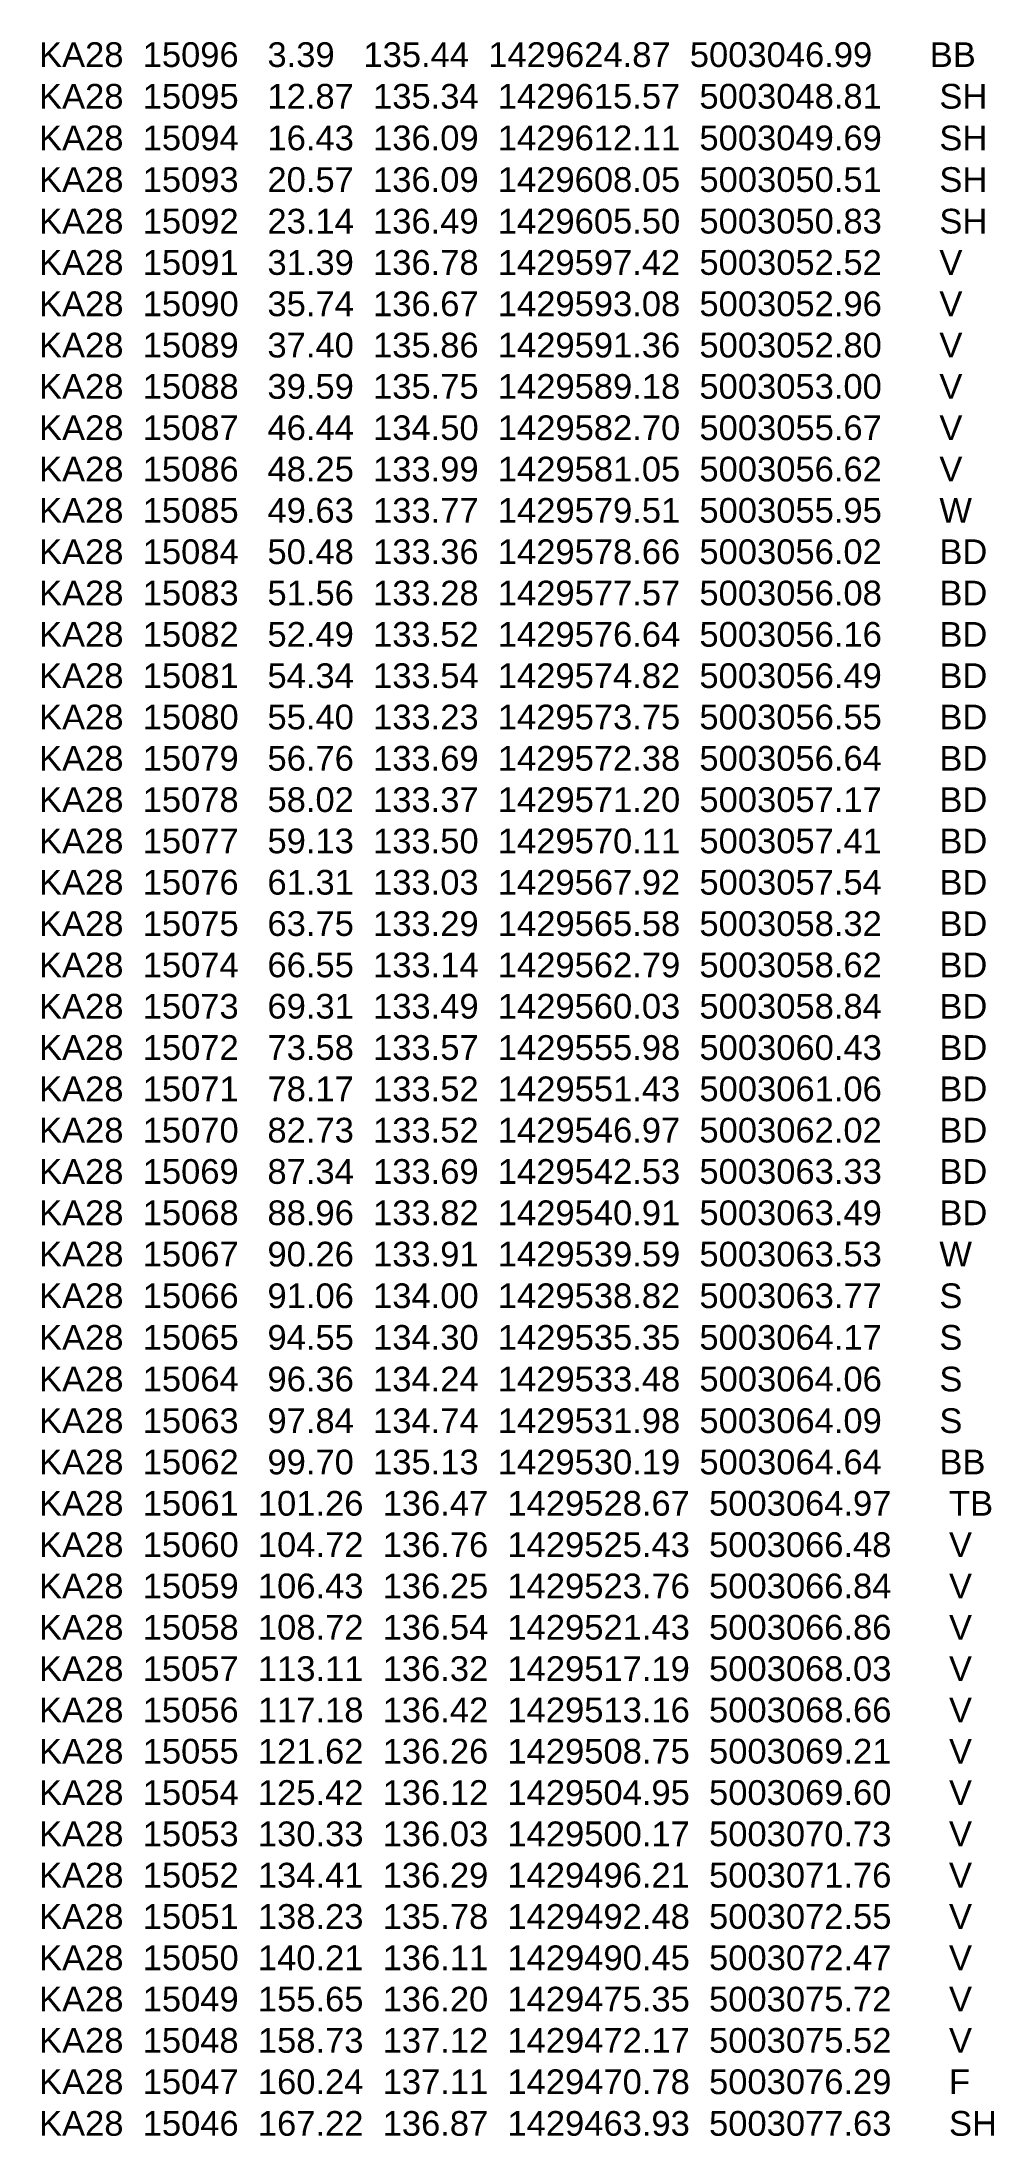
# Model space of a CAD drawing. Header units: millimetres. Extents: x -4102225 to 9709333, y -15023097 to 2258209.
# Drawn here: x 562918 to 582182, y 452886 to 495228 of the extents above; entities that cross this region are included whole.
import ezdxf

# ---------------------------------------------------------------- set-up
doc = ezdxf.new("R2010")
doc.units = ezdxf.units.MM
doc.layers.get('0').update_dxf_attribs({"lineweight": 0})
doc.styles.get("Standard").update_dxf_attribs({"font": 'arial.ttf'})

msp = doc.modelspace()

# ---------------------------------------------------------------- texts
at = {"color": 32, "true_color": 0xcd6928}
for s, p in [('KA28  15096   3.39   135.44  1429624.87  5003046.99      BB', (562860.953, 494720.542)), ('KA28  15095   12.87  135.34  1429615.57  5003048.81      SH', (562860.953, 493878.682)), ('KA28  15094   16.43  136.09  1429612.11  5003049.69      SH', (562860.953, 493036.822)), ('KA28  15093   20.57  136.09  1429608.05  5003050.51      SH', (562860.953, 492194.962)), ('KA28  15092   23.14  136.49  1429605.50  5003050.83      SH', (562860.953, 491353.102)), ('KA28  15091   31.39  136.78  1429597.42  5003052.52      V', (562860.953, 490517.722)), ('KA28  15090   35.74  136.67  1429593.08  5003052.96      V', (562860.953, 489682.343)), ('KA28  15089   37.40  135.86  1429591.36  5003052.80      V', (562860.953, 488846.963)), ('KA28  15088   39.59  135.75  1429589.18  5003053.00      V', (562860.953, 488011.583)), ('KA28  15087   46.44  134.50  1429582.70  5003055.67      V', (562860.953, 487176.203)), ('KA28  15086   48.25  133.99  1429581.05  5003056.62      V', (562860.953, 486340.824)), ('KA28  15085   49.63  133.77  1429579.51  5003055.95      W', (562860.953, 485505.444)), ('KA28  15084   50.48  133.36  1429578.66  5003056.02      BD', (562860.953, 484670.064)), ('KA28  15083   51.56  133.28  1429577.57  5003056.08      BD', (562860.953, 483834.685)), ('KA28  15082   52.49  133.52  1429576.64  5003056.16      BD', (562860.953, 482999.305)), ('KA28  15081   54.34  133.54  1429574.82  5003056.49      BD', (562860.953, 482163.925)), ('KA28  15080   55.40  133.23  1429573.75  5003056.55      BD', (562860.953, 481328.545)), ('KA28  15079   56.76  133.69  1429572.38  5003056.64      BD', (562860.953, 480493.166)), ('KA28  15078   58.02  133.37  1429571.20  5003057.17      BD', (562860.953, 479657.786)), ('KA28  15077   59.13  133.50  1429570.11  5003057.41      BD', (562860.953, 478822.406)), ('KA28  15076   61.31  133.03  1429567.92  5003057.54      BD', (562860.953, 477987.027)), ('KA28  15075   63.75  133.29  1429565.58  5003058.32      BD', (562860.953, 477151.647)), ('KA28  15074   66.55  133.14  1429562.79  5003058.62      BD', (562860.953, 476316.267)), ('KA28  15073   69.31  133.49  1429560.03  5003058.84      BD', (562860.953, 475480.887)), ('KA28  15072   73.58  133.57  1429555.98  5003060.43      BD', (562860.953, 474645.508)), ('KA28  15071   78.17  133.52  1429551.43  5003061.06      BD', (562860.953, 473810.128)), ('KA28  15070   82.73  133.52  1429546.97  5003062.02      BD', (562860.953, 472974.748)), ('KA28  15069   87.34  133.69  1429542.53  5003063.33      BD', (562860.953, 472139.369)), ('KA28  15068   88.96  133.82  1429540.91  5003063.49      BD', (562860.953, 471303.989)), ('KA28  15067   90.26  133.91  1429539.59  5003063.53      W', (562860.953, 470468.609)), ('KA28  15066   91.06  134.00  1429538.82  5003063.77      S', (562860.953, 469626.749)), ('KA28  15065   94.55  134.30  1429535.35  5003064.17      S', (562860.953, 468784.889)), ('KA28  15064   96.36  134.24  1429533.48  5003064.06      S', (562860.953, 467943.029)), ('KA28  15063   97.84  134.74  1429531.98  5003064.09      S', (562860.953, 467101.169)), ('KA28  15062   99.70  135.13  1429530.19  5003064.64      BB', (562860.953, 466265.79)), ('KA28  15061  101.26  136.47  1429528.67  5003064.97      TB', (562860.953, 465430.41)), ('KA28  15060  104.72  136.76  1429525.43  5003066.48      V', (562860.953, 464595.03)), ('KA28  15059  106.43  136.25  1429523.76  5003066.84      V', (562860.953, 463759.65)), ('KA28  15058  108.72  136.54  1429521.43  5003066.86      V', (562860.953, 462924.271)), ('KA28  15057  113.11  136.32  1429517.19  5003068.03      V', (562860.953, 462088.891)), ('KA28  15056  117.18  136.42  1429513.16  5003068.66      V', (562860.953, 461253.511)), ('KA28  15055  121.62  136.26  1429508.75  5003069.21      V', (562860.953, 460418.132)), ('KA28  15054  125.42  136.12  1429504.95  5003069.60      V', (562860.953, 459582.752)), ('KA28  15053  130.33  136.03  1429500.17  5003070.73      V', (562860.953, 458747.372)), ('KA28  15052  134.41  136.29  1429496.21  5003071.76      V', (562860.953, 457911.992)), ('KA28  15051  138.23  135.78  1429492.48  5003072.55      V', (562860.953, 457076.613)), ('KA28  15050  140.21  136.11  1429490.45  5003072.47      V', (562860.953, 456241.233)), ('KA28  15049  155.65  136.20  1429475.35  5003075.72      V', (562860.953, 455405.853)), ('KA28  15048  158.73  137.12  1429472.17  5003075.52      V', (562860.953, 454570.474)), ('KA28  15047  160.24  137.11  1429470.78  5003076.29      F', (562860.953, 453735.094)), ('KA28  15046  167.22  136.87  1429463.93  5003077.63      SH', (562860.953, 452893.234))]:
    msp.add_text(s, height=500, dxfattribs=at).set_placement(p)

doc.saveas('drawing.dxf')
